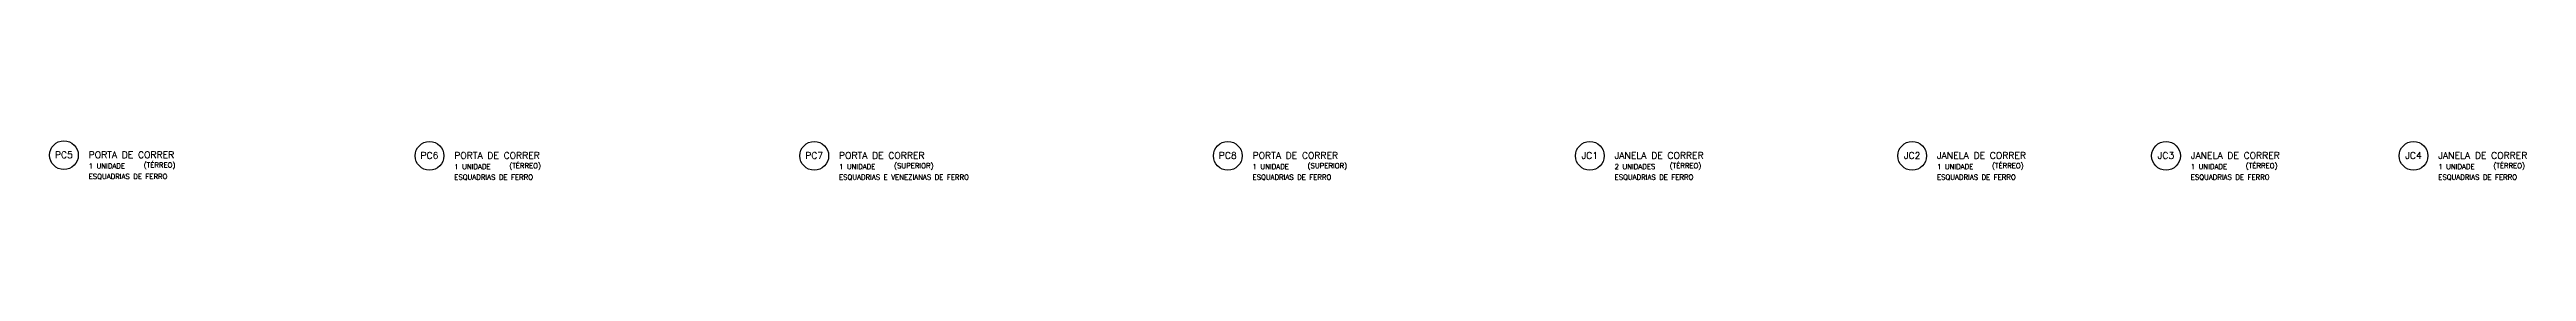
# Model space of a CAD drawing. Header units: millimetres. Extents: x 193 to 586, y 108 to 133.
# Drawn here: x 279.13 to 315.73, y 125.87 to 126.45 of the extents above; entities that cross this region are included whole.
import ezdxf

# ---------------------------------------------------------------- set-up
doc = ezdxf.new("R2010")
doc.units = ezdxf.units.MM
doc.layers.add('CAIXN', color=7, linetype='Continuous')
doc.styles.add('100-50', font='romans.shx', dxfattribs={"height": 0.125})
doc.styles.add('60-50', font='romans.shx', dxfattribs={"height": 0.075})

msp = doc.modelspace()

# ---------------------------------------------------------------- linework, layer by layer
at = {"layer": 'CAIXN', "color": 8, "ltscale": 0.5}
for centre in [(279.3421, 126.2384), (284.7452, 126.2284), (290.4309, 126.2284), (296.5428, 126.2284), (301.8935, 126.2284), (306.6572, 126.2284), (310.4084, 126.2284), (314.0661, 126.2284)]:
    msp.add_circle(centre, 0.2125, dxfattribs=at)

# ---------------------------------------------------------------- texts
at = {"layer": 'CAIXN', "color": 2, "ltscale": 0.5, "char_height": 0.1, "style": '100-50'}
for s, insert, attachment_point in [('PC5', (279.341, 126.2441), 5), ('PORTA DE CORRER', (279.7081, 126.2441), 4), ('PC6', (284.7441, 126.2341), 5), ('PORTA DE CORRER', (285.1112, 126.2341), 4), ('PC7', (290.4298, 126.2341), 5), ('PORTA DE CORRER', (290.7969, 126.2341), 4), ('PC8', (296.5418, 126.2341), 5), ('PORTA DE CORRER', (296.9089, 126.2341), 4), ('JC1', (301.8924, 126.2341), 5), ('JANELA DE CORRER', (302.2595, 126.2341), 4), ('JC2', (306.6561, 126.2341), 5), ('JANELA DE CORRER', (307.0232, 126.2341), 4), ('JC3', (310.4073, 126.2341), 5), ('JANELA DE CORRER', (310.7744, 126.2341), 4), ('JC4', (314.065, 126.2341), 5), ('JANELA DE CORRER', (314.4321, 126.2341), 4)]:
    msp.add_mtext(s, dxfattribs=dict(at, insert=insert, attachment_point=attachment_point))
at = {"layer": 'CAIXN', "ltscale": 0.5, "char_height": 0.075, "attachment_point": 4, "style": '60-50'}
for s, insert in [('ESQUADRIAS DE FERRO', (279.708, 125.9192)), ('1 UNIDADE', (279.708, 126.0791)), ('(TÉRREO)', (280.5208, 126.0791)), ('ESQUADRIAS DE FERRO', (285.111, 125.9092)), ('1 UNIDADE', (285.111, 126.0691)), ('(TÉRREO)', (285.9238, 126.0691)), ('ESQUADRIAS E VENEZIANAS DE FERRO', (290.7968, 125.9092)), ('1 UNIDADE', (290.7968, 126.0691)), ('(SUPERIOR)', (291.6095, 126.0691)), ('ESQUADRIAS DE FERRO', (296.9087, 125.9092)), ('1 UNIDADE', (296.9087, 126.0691)), ('(SUPERIOR)', (297.7215, 126.0691)), ('2 UNIDADES', (302.2593, 126.0691)), ('ESQUADRIAS DE FERRO', (302.2593, 125.9092)), ('(TÉRREO)', (303.0721, 126.0691)), ('ESQUADRIAS DE FERRO', (307.0231, 125.9092)), ('1 UNIDADE', (307.0231, 126.0691)), ('(TÉRREO)', (307.8359, 126.0691)), ('ESQUADRIAS DE FERRO', (310.7742, 125.9092)), ('1 UNIDADE', (310.7742, 126.0691)), ('(TÉRREO)', (311.587, 126.0691)), ('ESQUADRIAS DE FERRO', (314.4319, 125.9092)), ('1 UNIDADE', (314.4319, 126.0691)), ('(TÉRREO)', (315.2447, 126.0691))]:
    msp.add_mtext(s, dxfattribs=dict(at, insert=insert))

doc.saveas('drawing.dxf')
